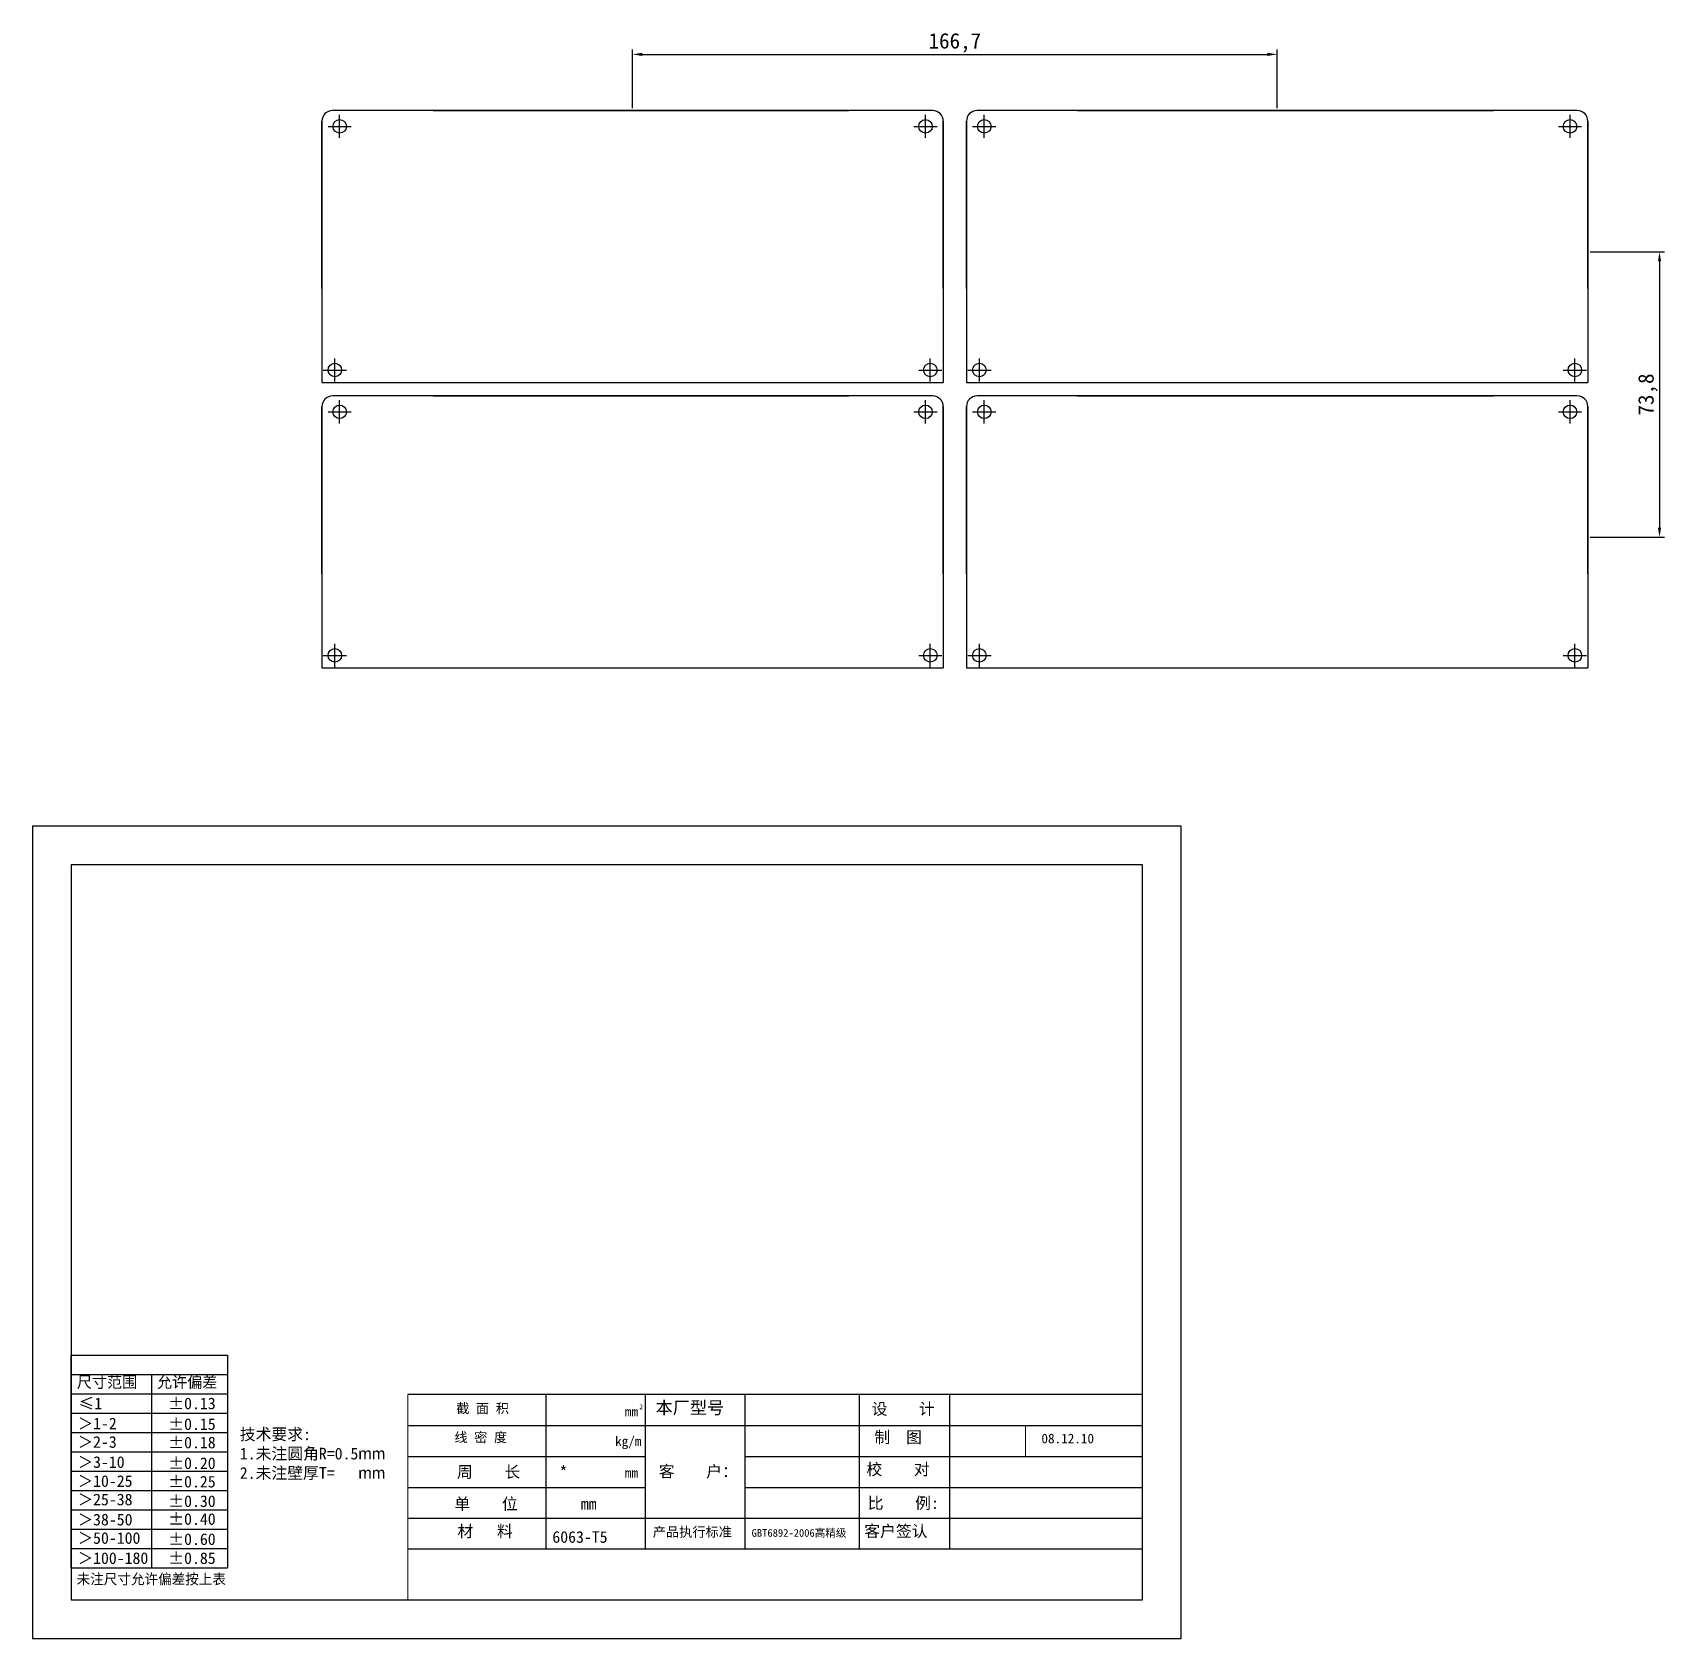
# Model space of a CAD drawing. Header units: millimetres. Extents: x 2325 to 6512, y -89 to 731.
# Drawn here: x 2325.3 to 2747.3, y 198.3 to 613.5 of the extents above; entities that cross this region are included whole.
import ezdxf

# ---------------------------------------------------------------- set-up
doc = ezdxf.new("R2010")
doc.units = ezdxf.units.MM
doc.header["$PDMODE"] = 2
doc.header["$PDSIZE"] = 3
doc.layers.add('POINT', color=2, linetype='Continuous')
doc.layers.add('PROPRO', color=1, linetype='Continuous')
doc.dimstyles.new('ISO-25', dxfattribs={"dimtxt": 4, "dimasz": 2.5, "dimexe": 1.25, "dimexo": 0.625, "dimtad": 1, "dimtxsty": 'Standard', "dimcen": 2.5, "dimadec": 0, "dimazin": 0, "dimtfac": 1, "dimtmove": 0, "dimatfit": 3, "dimfxl": 1, "dimarcsym": 0})

msp = doc.modelspace()

# ---------------------------------------------------------------- texts
at = {"attachment_point": 1}
for s, insert, char_height, width in [('\\fTxt|b0|i0|c134|p2;尺寸范围', (2336.7298, 266.0875), 3, 24.7434), ('\\fTxt|b0|i0|c134|p2;允许偏差', (2357.4547, 266.0875), 3, 24.7434), ('\\fTxt|b0|i0|c134|p2;≤1', (2337.1686, 260.5485), 3, 23.2304), ('%%p0.13', (2360.3842, 260.5485), 3, 20.9967), ('{\\fSimSun|b0|i0|c134|p2;设    计}', (2542.2568, 259.1392), 3, 17.2095), ('\\fTxt|b0|i0|c134|p2;＞1-2', (2337.0197, 255.3427), 3, 25.1663), ('%%p0.15', (2360.3842, 255.194), 3, 20.9967), ('\\fTxt|b0|i0|c134|p2;＞2-3', (2337.0197, 250.5831), 3, 25.1663), ('%%p0.18', (2360.3842, 250.4344), 3, 20.9967), ('{\\fSimSun|b0|i0|c134|p2;技术要求:\\P1.未注圆角R=0.5\\fArial|b0|i0|c0|p32;mm\\fSimSun|b0|i0|c134|p2;\\P2.未注壁厚T=   \\fArial|b0|i0|c0|p32;mm}', (2378.8664, 252.5702), 3, 57.999557), ('{\\fSimSun|b0|i0|c134|p2;制  图}', (2542.994, 251.8237), 3, 17.2095), ('\\fTxt|b0|i0|c134|p2;＞3-10', (2337.0197, 245.3773), 3, 25.1663), ('%%p0.20', (2360.3842, 245.0798), 3, 20.9967), ('\\fTxt|b0|i0|c134|p2;＞10-25', (2337.0197, 240.469), 3, 25.1663), ('%%p0.25', (2360.3842, 240.3203), 3, 20.9967), ('{\\fSimSun|b0|i0|c134|p2;校    对}', (2540.9164, 243.5096), 3, 17.2095), ('\\fTxt|b0|i0|c134|p2;＞25-38', (2337.0197, 235.7094), 3, 25.1663), ('%%p0.30', (2360.3842, 235.2632), 3, 20.9967), ('\\fTxt|b0|i0|c134|p2;＞38-50', (2337.0197, 230.5036), 3, 25.1663), ('%%p0.40', (2360.3842, 230.6523), 3, 20.9967), ('\\fISOCP|b0|i0|c134|p2;客户签认', (2540.3571, 227.5312), 3, 17.2095), ('\\fTxt|b0|i0|c134|p2;＞50-100', (2337.0197, 225.744), 3, 25.1663), ('%%p0.60', (2360.3842, 225.4466), 3, 20.9967), ('\\fTxt|b0|i0|c134|p2;＞100-180', (2337.0197, 220.5382), 3, 25.1663), ('%%p0.85', (2360.3842, 220.5382), 3, 20.9967), ('\\fTxt|b0|i0|c134|p2;未注尺寸允许偏差按上表', (2336.6729, 214.9768), 2.7, 63.428)]:
    msp.add_mtext(s, dxfattribs=dict(at, insert=insert, char_height=char_height, width=width))
at = {"color": 3, "attachment_point": 1}
for s, insert, char_height, width in [('{\\fSimHei|b0|i0|c134|p2;\\C256;截 面 积}', (2434.8365, 259.0113), 2.5, 23.984113), ('{\\fSimSun|b0|i0|c134|p54;\\C256;本厂型号}', (2486.3984, 259.578), 3.25, 22.202621), ('{\\fSimHei|b0|i0|c134|p2;\\C256;线 密 度}', (2434.3603, 251.5254), 2.5, 17.580537), ('08.12.10', (2586.1782, 251.2236), 2.5, 20.842045), ('{\\fSimSun|b0|i0|c134|p2;\\C0;材   料}', (2435.1612, 227.5032), 3, 19.429036)]:
    msp.add_mtext(s, dxfattribs=dict(at, insert=insert, char_height=char_height, width=width))
at = {"lineweight": 70, "char_height": 2.5, "width": 113.5994, "attachment_point": 1}
for s, insert in [('{\\fSimSun|b0|i0|c134|p2;mm}', (2478.4628, 258.1811)), ('{\\fSimSun|b0|i0|c134|p2;kg/m}', (2475.9307, 250.5338)), ('{\\fSimSun|b0|i0|c134|p2;mm}', (2478.4628, 242.3761)), ('{\\fSimSun|b0|i0|c134|p2;产品执行标准   \\H0.8x;GBT6892-2006高精级}', (2485.6672, 227.0644))]:
    msp.add_mtext(s, dxfattribs=dict(at, insert=insert))
at = {"lineweight": -3, "insert": (2482.1782, 258.7761), "char_height": 1.25, "width": 8.353972, "attachment_point": 1}
msp.add_mtext('{\\fSimSun|b0|i0|c134|p2;2}', dxfattribs=at)
at = {"char_height": 3, "attachment_point": 1}
for s, insert in [('{\\fSimSun|b0|i0|c134|p2;周    长     *}', (2435.0215, 242.8454)), ('{\\fSimSun|b0|i0|c134|p2; 客    户：     }', (2485.1891, 242.9787)), ('{\\fSimSun|b0|i0|c134|p2;单    位        mm}', (2434.3761, 234.591)), ('{\\fSimSun|b0|i0|c134|p2;比    例:}', (2541.2719, 234.7895)), ('{\\fSimSun|b0|i0|c134|p2;6063-T5}', (2459.6974, 226.0118))]:
    msp.add_mtext(s, dxfattribs=dict(at, insert=insert))

# ---------------------------------------------------------------- blocks, each defined once
blk = doc.blocks.new('*U2', base_point=(358.212, 515.465))
at = {"layer": 'POINT', "color": 2}
blk.add_point((358.212, 515.465), dxfattribs=at)
at = {"layer": 'PROPRO'}
blk.add_circle((358.212, 515.465), 1.75, dxfattribs=at)
blk = doc.blocks.new('*U3', base_point=(356.962, 452.465))
at = {"layer": 'POINT', "color": 2}
blk.add_point((356.962, 452.465), dxfattribs=at)
at = {"layer": 'PROPRO'}
blk.add_circle((356.962, 452.465), 1.75, dxfattribs=at)
blk = doc.blocks.new('*U4', base_point=(509.712, 515.465))
at = {"layer": 'POINT', "color": 2}
blk.add_point((509.712, 515.465), dxfattribs=at)
at = {"layer": 'PROPRO'}
blk.add_circle((509.712, 515.465), 1.75, dxfattribs=at)
blk = doc.blocks.new('*U5', base_point=(510.962, 452.465))
at = {"layer": 'POINT', "color": 2}
blk.add_point((510.962, 452.465), dxfattribs=at)
at = {"layer": 'PROPRO'}
blk.add_circle((510.962, 452.465), 1.75, dxfattribs=at)
blk = doc.blocks.new('*D6')
at = {"color": 0, "lineweight": -2, "transparency": 16777216}
for p, q in [((2480.44, 593.99), (2480.44, 609.14)), ((2482.94, 607.89), (2644.64, 607.89)), ((2647.14, 593.99), (2647.14, 609.14))]:
    blk.add_line(p, q, dxfattribs=at)
at = {"color": 0, "transparency": 16777216}
for points in [[(2482.94, 608.3), (2482.94, 607.47), (2480.44, 607.89)], [(2644.64, 608.3), (2644.64, 607.47), (2647.14, 607.89)]]:
    blk.add_solid(points, dxfattribs=at)
at = {"layer": 'Defpoints', "color": 0, "transparency": 16777216}
for p in [(2647.14, 607.89), (2480.44, 593.37), (2647.14, 593.37)]:
    blk.add_point(p, dxfattribs=at)
at = {"color": 0, "transparency": 16777216, "insert": (2563.79, 610.88), "char_height": 4, "attachment_point": 5}
blk.add_mtext('166,7', dxfattribs=at)
blk = doc.blocks.new('*D7')
at = {"color": 0, "lineweight": -2, "transparency": 16777216}
for p, q in [((2728.12, 556.84), (2747.28, 556.84)), ((2746.03, 554.34), (2746.03, 485.54)), ((2728.12, 483.04), (2747.28, 483.04))]:
    blk.add_line(p, q, dxfattribs=at)
at = {"color": 0, "transparency": 16777216}
for points in [[(2745.61, 554.34), (2746.45, 554.34), (2746.03, 556.84)], [(2745.61, 485.54), (2746.45, 485.54), (2746.03, 483.04)]]:
    blk.add_solid(points, dxfattribs=at)
at = {"layer": 'Defpoints', "color": 0, "transparency": 16777216}
for p in [(2727.49, 556.84), (2727.49, 483.04), (2746.03, 483.04)]:
    blk.add_point(p, dxfattribs=at)
at = {"color": 0, "transparency": 16777216, "insert": (2743.03, 519.94), "char_height": 4, "attachment_point": 5, "rotation": 90}
blk.add_mtext('73,8', dxfattribs=at)

# ---------------------------------------------------------------- dimensions: what is measured, and where the dimension line sits
dim = msp.add_linear_dim(base=(2647.1426, 607.8859), p1=(2480.4426, 593.3651), p2=(2647.1426, 593.3651), dimstyle='ISO-25')
dim.commit()
dim.dimension.update_dxf_attribs({"geometry": '*D6', "text_midpoint": (2563.7926, 610.8811)})
dim = msp.add_linear_dim(base=(2746.0298, 483.0401), p1=(2727.4926, 556.8401), p2=(2727.4926, 483.0401), angle=90, dimstyle='ISO-25')
dim.commit()
dim.dimension.update_dxf_attribs({"geometry": '*D7', "text_midpoint": (2743.0346, 519.9401)})

# ---------------------------------------------------------------- linework, layer by layer
for p, q in [((2558.0426, 593.3651), (2402.8426, 593.3651)), ((2404.6926, 586.7651), (2404.6926, 591.7651)), ((2428.8426, 593.3651), (2536.3737, 593.3651)), ((2556.1926, 586.7651), (2556.1926, 591.7651)), ((2724.7426, 593.3651), (2569.5426, 593.3651)), ((2571.3926, 586.7651), (2571.3926, 591.7651)), ((2595.5426, 593.3651), (2703.0737, 593.3651)), ((2722.8926, 586.7651), (2722.8926, 591.7651)), ((2400.0926, 547.3651), (2400.0926, 590.6151)), ((2400.0926, 590.6151), (2400.0926, 523.0651)), ((2402.1926, 589.2651), (2407.1926, 589.2651)), ((2553.6926, 589.2651), (2558.6926, 589.2651)), ((2560.7926, 547.3651), (2560.7926, 590.6151)), ((2560.7926, 590.6151), (2560.7926, 523.0651)), ((2566.7926, 590.6151), (2566.7926, 523.0651)), ((2566.7926, 547.3651), (2566.7926, 590.6151)), ((2568.8926, 589.2651), (2573.8926, 589.2651)), ((2720.3926, 589.2651), (2725.3926, 589.2651)), ((2727.4926, 590.6151), (2727.4926, 523.0651)), ((2727.4926, 547.3651), (2727.4926, 590.6151)), ((2403.4426, 523.7651), (2403.4426, 528.7651)), ((2557.4426, 523.7651), (2557.4426, 528.7651)), ((2570.1426, 523.7651), (2570.1426, 528.7651)), ((2724.1426, 523.7651), (2724.1426, 528.7651)), ((2400.9426, 526.2651), (2405.9426, 526.2651)), ((2554.9426, 526.2651), (2559.9426, 526.2651)), ((2567.6426, 526.2651), (2572.6426, 526.2651)), ((2721.6426, 526.2651), (2726.6426, 526.2651)), ((2400.0926, 523.0651), (2560.7926, 523.0651)), ((2558.0426, 519.5651), (2402.8426, 519.5651)), ((2428.8426, 519.5651), (2536.3737, 519.5651)), ((2566.7926, 523.0651), (2727.4926, 523.0651)), ((2724.7426, 519.5651), (2569.5426, 519.5651)), ((2595.5426, 519.5651), (2703.0737, 519.5651)), ((2400.0926, 516.8151), (2400.0926, 449.2651)), ((2400.0926, 473.5651), (2400.0926, 516.8151)), ((2402.1926, 515.4651), (2407.1926, 515.4651)), ((2404.6926, 512.9651), (2404.6926, 517.9651)), ((2553.6926, 515.4651), (2558.6926, 515.4651)), ((2556.1926, 512.9651), (2556.1926, 517.9651)), ((2560.7926, 516.8151), (2560.7926, 449.2651)), ((2560.7926, 473.5651), (2560.7926, 516.8151)), ((2566.7926, 473.5651), (2566.7926, 516.8151)), ((2566.7926, 516.8151), (2566.7926, 449.2651)), ((2568.8926, 515.4651), (2573.8926, 515.4651)), ((2571.3926, 512.9651), (2571.3926, 517.9651)), ((2720.3926, 515.4651), (2725.3926, 515.4651)), ((2722.8926, 512.9651), (2722.8926, 517.9651)), ((2727.4926, 473.5651), (2727.4926, 516.8151)), ((2727.4926, 516.8151), (2727.4926, 449.2651)), ((2400.9426, 452.4651), (2405.9426, 452.4651)), ((2403.4426, 449.9651), (2403.4426, 454.9651)), ((2554.9426, 452.4651), (2559.9426, 452.4651)), ((2557.4426, 449.9651), (2557.4426, 454.9651)), ((2567.6426, 452.4651), (2572.6426, 452.4651)), ((2570.1426, 449.9651), (2570.1426, 454.9651)), ((2721.6426, 452.4651), (2726.6426, 452.4651)), ((2724.1426, 449.9651), (2724.1426, 454.9651)), ((2400.0926, 449.2651), (2560.7926, 449.2651)), ((2566.7926, 449.2651), (2727.4926, 449.2651)), ((2335.2905, 216.5283), (2335.2905, 271.5283)), ((2335.2905, 271.5283), (2375.6993, 271.5283)), ((2375.6993, 271.5283), (2375.6993, 216.5283)), ((2335.2905, 266.5283), (2375.6993, 266.5283)), ((2356.1564, 216.5283), (2356.1564, 266.5283)), ((2335.2905, 261.5283), (2375.6993, 261.5283)), ((2335.2905, 256.5283), (2375.6993, 256.5283)), ((2335.2905, 251.5283), (2375.6993, 251.5283)), ((2335.2905, 246.5283), (2375.6993, 246.5283)), ((2335.2905, 241.5283), (2375.6993, 241.5283)), ((2335.2905, 236.5283), (2375.6993, 236.5283)), ((2335.2905, 231.5283), (2375.6993, 231.5283)), ((2335.2905, 226.5283), (2375.6993, 226.5283)), ((2335.2905, 221.5283), (2375.6993, 221.5283)), ((2335.2905, 216.5283), (2375.6993, 216.5283))]:
    msp.add_line(p, q)
at = {"lineweight": -3}
for p, q in [((2612.2905, 261.3483), (2422.2905, 261.3483)), ((2458.0048, 261.3483), (2458.0048, 221.3483)), ((2483.7191, 261.3483), (2483.7191, 221.3483)), ((2509.4334, 261.3483), (2509.4334, 221.3483)), ((2539.084, 261.3483), (2539.084, 221.3483)), ((2562.4305, 261.3483), (2562.4305, 221.3483)), ((2422.2905, 253.3483), (2612.2905, 253.3483)), ((2422.2905, 245.3483), (2483.7191, 245.3483)), ((2509.4334, 245.3483), (2612.2905, 245.3483)), ((2422.2905, 237.3483), (2483.7191, 237.3483)), ((2509.4334, 237.3483), (2612.2905, 237.3483)), ((2422.2905, 229.3483), (2612.2905, 229.3483)), ((2612.2905, 221.3483), (2422.2905, 221.3483))]:
    msp.add_line(p, q, dxfattribs=at)
at = {"lineweight": 9, "ltscale": 0.25}
for p, q in [((2422.2905, 261.3483), (2422.2905, 208.2966)), ((2582.0694, 253.3483), (2582.0694, 245.3483))]:
    msp.add_line(p, q, dxfattribs=at)
for points in [[(2622.2905, 198.2966), (2622.2905, 408.2966), (2325.2905, 408.2966), (2325.2905, 198.2966)], [(2335.2905, 208.2966), (2612.2905, 208.2966), (2612.2905, 398.2966), (2335.2905, 398.2966)]]:
    msp.add_lwpolyline(points, close=True)
for centre, start, end in [((2402.8426, 590.6151), 90, 180), ((2558.0426, 590.6151), 0, 90), ((2569.5426, 590.6151), 90, 180), ((2724.7426, 590.6151), 0, 90), ((2402.8426, 516.8151), 90, 180), ((2558.0426, 516.8151), 0, 90), ((2569.5426, 516.8151), 90, 180), ((2724.7426, 516.8151), 0, 90)]:
    msp.add_arc(centre, 2.75, start, end)

# ---------------------------------------------------------------- block references
at = {"layer": 'PROPRO'}
for name, p in [('*U2', (2404.6924, 589.265)), ('*U4', (2556.1924, 589.265)), ('*U2', (2571.3924, 589.265)), ('*U4', (2722.8924, 589.265)), ('*U3', (2403.4424, 526.265)), ('*U5', (2557.4424, 526.265)), ('*U3', (2570.1424, 526.265)), ('*U5', (2724.1424, 526.265)), ('*U2', (2404.6924, 515.465)), ('*U4', (2556.1924, 515.465)), ('*U2', (2571.3924, 515.465)), ('*U4', (2722.8924, 515.465)), ('*U3', (2403.4424, 452.465)), ('*U5', (2557.4424, 452.465)), ('*U3', (2570.1424, 452.465)), ('*U5', (2724.1424, 452.465))]:
    msp.add_blockref(name, p, dxfattribs=at)

msp.set_redraw_order([(e.dxf.handle, doc.entitydb.next_handle()) for e in msp.query("TEXT MTEXT ATTDEF DIMENSION ARC_DIMENSION")])  # texts and dimensions are drawn at this point

doc.saveas('drawing.dxf')
